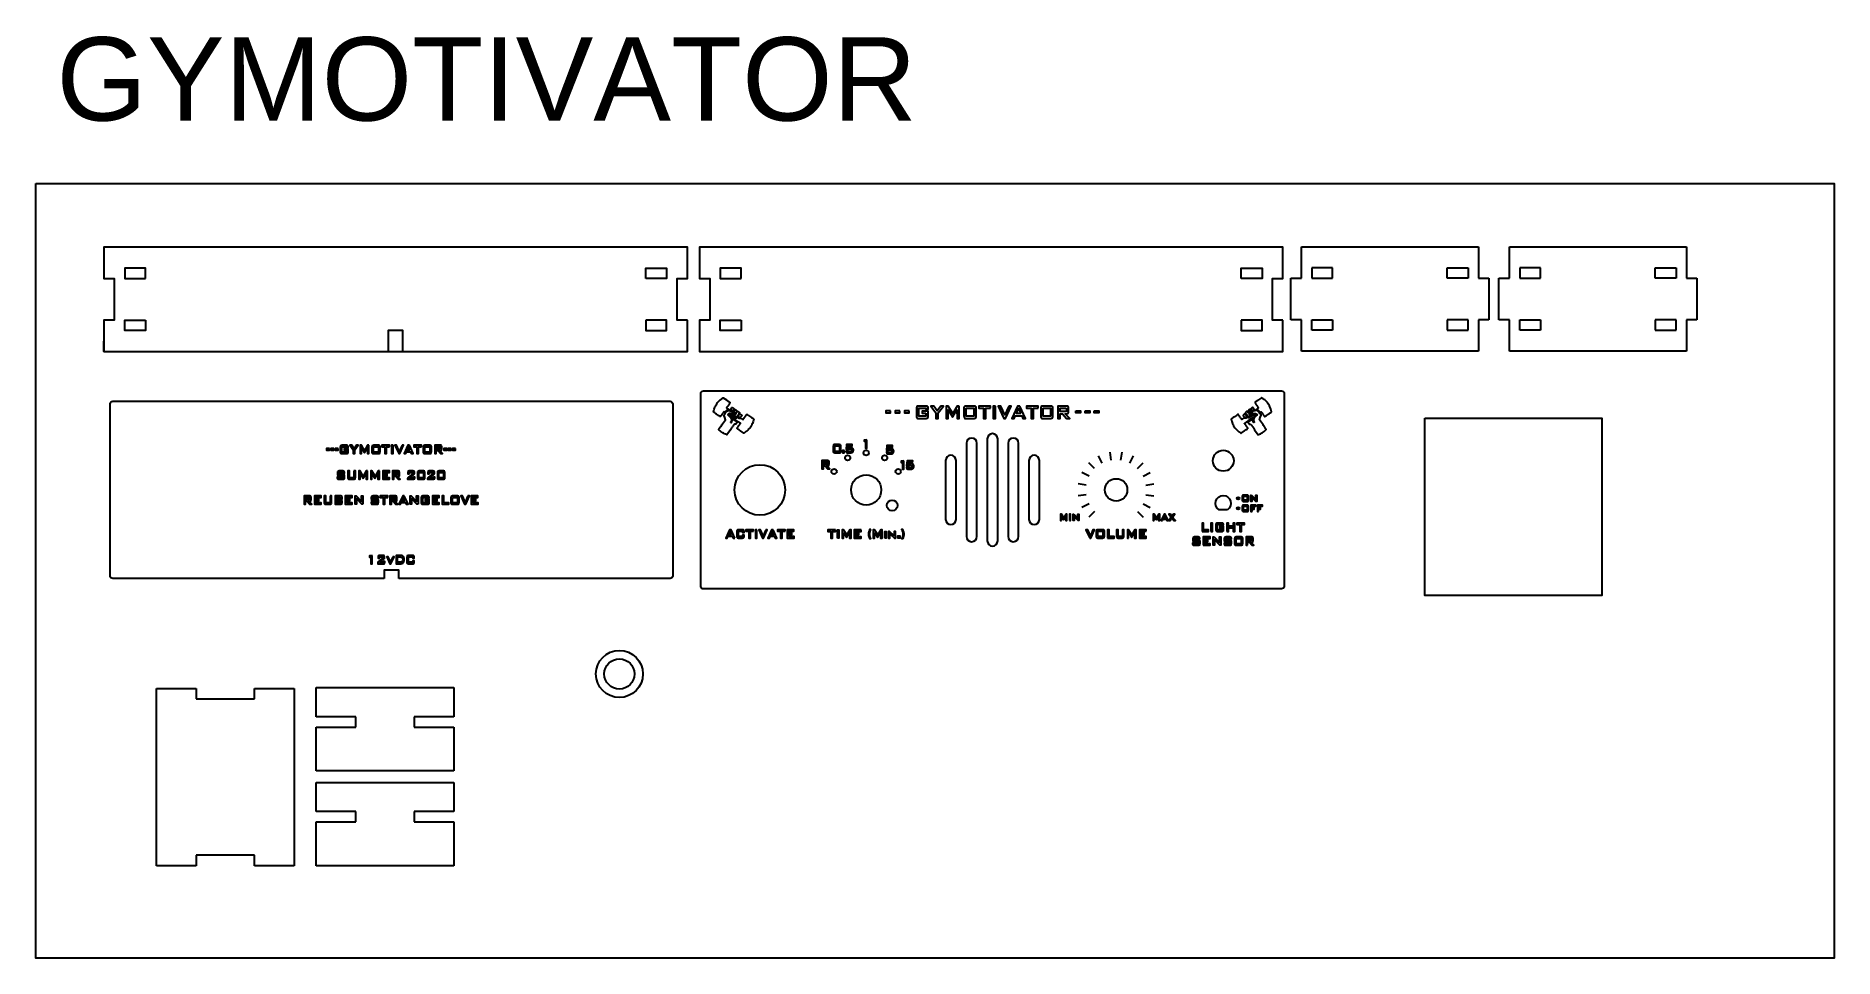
# Model space of a CAD drawing. Header units: inches. Extents: x 560 to 889, y -105 to 747.
# Drawn here: x 560.47 to 582.04, y 736.25 to 747.32 of the extents above; entities outside this region: 1.
import ezdxf

# ---------------------------------------------------------------- set-up
doc = ezdxf.new("R2010")
doc.units = ezdxf.units.IN
doc.header["$MEASUREMENT"] = 0
doc.layers.add('DEFAULT_LAYER', color=1, linetype='Continuous')
doc.styles.get("Standard").update_dxf_attribs({"font": 'arial.ttf'})

msp = doc.modelspace()

# ---------------------------------------------------------------- texts
at = {"layer": 'DEFAULT_LAYER', "color": 3, "linetype": 'Continuous', "insert": (560.711, 747.3), "char_height": 1, "attachment_point": 1}
msp.add_mtext_dynamic_manual_height_columns('GYMOTIVATOR', width=251.62939, gutter_width=1, heights=[21.975], dxfattribs=at)

# ---------------------------------------------------------------- linework, layer by layer
at = {"color": 1}
for p, q in [((575.646, 744.41), (575.646, 744.785)), ((575.646, 744.785), (577.771, 744.785)), ((577.771, 744.785), (577.771, 744.41)), ((578.141, 744.41), (578.141, 744.785)), ((578.141, 744.785), (580.266, 744.785)), ((580.266, 744.785), (580.266, 744.41)), ((575.521, 743.91), (575.521, 744.41)), ((575.521, 744.41), (575.646, 744.41)), ((577.771, 744.41), (577.896, 744.41)), ((577.896, 744.41), (577.896, 743.91)), ((578.016, 743.91), (578.016, 744.41)), ((578.016, 744.41), (578.141, 744.41)), ((580.266, 744.41), (580.391, 744.41)), ((580.391, 744.41), (580.391, 743.91)), ((575.646, 743.91), (575.521, 743.91)), ((575.646, 743.535), (575.646, 743.91)), ((577.896, 743.91), (577.771, 743.91)), ((577.771, 743.91), (577.771, 743.535)), ((578.141, 743.91), (578.016, 743.91)), ((578.141, 743.535), (578.141, 743.91)), ((580.391, 743.91), (580.266, 743.91)), ((580.266, 743.91), (580.266, 743.535)), ((561.281, 743.53), (561.281, 743.655)), ((577.771, 743.535), (575.646, 743.535)), ((580.266, 743.535), (578.141, 743.535)), ((561.912, 737.361), (561.912, 739.486)), ((561.912, 739.486), (562.387, 739.486)), ((562.387, 739.486), (562.387, 739.361)), ((563.087, 739.486), (563.562, 739.486)), ((563.087, 739.361), (563.087, 739.486)), ((563.562, 739.486), (563.562, 737.361)), ((563.828, 739.148), (563.828, 739.498)), ((563.828, 739.498), (565.478, 739.498)), ((565.478, 739.498), (565.478, 739.148)), ((562.387, 739.361), (563.087, 739.361)), ((564.303, 739.148), (563.828, 739.148)), ((563.828, 738.498), (563.828, 739.023)), ((563.828, 739.023), (564.303, 739.023)), ((564.303, 739.023), (564.303, 739.148)), ((565.478, 739.148), (565.003, 739.148)), ((565.003, 739.148), (565.003, 739.023)), ((565.003, 739.023), (565.478, 739.023)), ((565.478, 739.023), (565.478, 738.498)), ((565.478, 738.498), (563.828, 738.498)), ((563.828, 738.011), (563.828, 738.361)), ((563.828, 738.361), (565.478, 738.361)), ((565.478, 738.361), (565.478, 738.011)), ((564.303, 738.011), (563.828, 738.011)), ((564.303, 737.886), (564.303, 738.011)), ((565.478, 738.011), (565.003, 738.011)), ((565.003, 738.011), (565.003, 737.886)), ((563.828, 737.361), (563.828, 737.886)), ((563.828, 737.886), (564.303, 737.886)), ((565.003, 737.886), (565.478, 737.886)), ((565.478, 737.886), (565.478, 737.361)), ((563.087, 737.486), (562.387, 737.486)), ((562.387, 737.486), (562.387, 737.361)), ((563.087, 737.361), (563.087, 737.486)), ((562.387, 737.361), (561.912, 737.361)), ((563.562, 737.361), (563.087, 737.361)), ((565.478, 737.361), (563.828, 737.361))]:
    msp.add_line(p, q, dxfattribs=at)
at = {"color": 1, "linetype": 'ByBlock'}
for p, q in [((575.771, 744.535), (575.771, 744.41)), ((576.021, 744.535), (575.771, 744.535)), ((575.771, 744.41), (576.021, 744.41)), ((576.021, 744.41), (576.021, 744.535)), ((577.396, 744.41), (577.396, 744.535)), ((577.396, 744.535), (577.646, 744.535)), ((577.646, 744.41), (577.396, 744.41)), ((577.646, 744.535), (577.646, 744.41)), ((578.266, 744.535), (578.266, 744.41)), ((578.516, 744.535), (578.266, 744.535)), ((578.266, 744.41), (578.516, 744.41)), ((578.516, 744.41), (578.516, 744.535)), ((579.891, 744.41), (579.891, 744.535)), ((579.891, 744.535), (580.141, 744.535)), ((580.141, 744.41), (579.891, 744.41)), ((580.141, 744.535), (580.141, 744.41)), ((575.771, 743.785), (575.771, 743.91)), ((575.771, 743.91), (576.021, 743.91)), ((576.021, 743.785), (575.771, 743.785)), ((576.021, 743.91), (576.021, 743.785)), ((577.646, 743.91), (577.396, 743.91)), ((577.396, 743.91), (577.396, 743.785)), ((577.396, 743.785), (577.646, 743.785)), ((577.646, 743.785), (577.646, 743.91)), ((578.266, 743.785), (578.266, 743.91)), ((578.266, 743.91), (578.516, 743.91)), ((578.516, 743.785), (578.266, 743.785)), ((578.516, 743.91), (578.516, 743.785)), ((580.141, 743.91), (579.891, 743.91)), ((579.891, 743.91), (579.891, 743.785)), ((579.891, 743.785), (580.141, 743.785)), ((580.141, 743.785), (580.141, 743.91))]:
    msp.add_line(p, q, dxfattribs=at)
at = {"color": 3, "linetype": 'ByBlock'}
for p, q in [((573.258, 742.192), (573.214, 742.279)), ((573.366, 742.227), (573.351, 742.323)), ((573.48, 742.227), (573.495, 742.323)), ((573.588, 742.192), (573.632, 742.279)), ((573.1, 742.034), (573.013, 742.078)), ((573.166, 742.126), (573.098, 742.194)), ((573.68, 742.126), (573.748, 742.194)), ((573.746, 742.034), (573.833, 742.078)), ((573.065, 741.926), (572.969, 741.941)), ((573.065, 741.812), (572.969, 741.797)), ((573.781, 741.926), (573.877, 741.941)), ((573.781, 741.812), (573.877, 741.797)), ((573.1, 741.704), (573.013, 741.66)), ((573.166, 741.612), (573.098, 741.544)), ((573.68, 741.612), (573.748, 741.544)), ((573.746, 741.704), (573.833, 741.66))]:
    msp.add_line(p, q, dxfattribs=at)
at = {"color": 3}
msp.add_lwpolyline([(560.466, 745.545), (582.036, 745.545), (582.036, 736.253), (560.466, 736.253)], close=True, dxfattribs=at)
at = {"color": 1}
for points in [[(568.281, 743.905), (568.156, 743.905), (568.156, 744.405), (568.281, 744.405), (568.281, 744.78), (561.281, 744.78), (561.281, 744.405), (561.406, 744.405), (561.406, 743.905), (561.281, 743.905), (561.281, 743.53), (568.281, 743.53)], [(575.425, 743.905), (575.3, 743.905), (575.3, 744.405), (575.425, 744.405), (575.425, 744.78), (568.425, 744.78), (568.425, 744.405), (568.55, 744.405), (568.55, 743.905), (568.425, 743.905), (568.425, 743.53), (575.425, 743.53)], [(564.693, 743.53), (564.868, 743.53), (564.868, 743.78), (564.693, 743.78)], [(577.127, 742.729), (579.252, 742.729), (579.252, 740.604), (577.127, 740.604)]]:
    msp.add_lwpolyline(points, close=True, dxfattribs=at)
at = {"color": 1, "linetype": 'ByBlock'}
for points in [[(561.781, 744.405), (561.781, 744.53), (561.531, 744.53), (561.531, 744.405)], [(567.781, 744.405), (567.781, 744.53), (568.031, 744.53), (568.031, 744.405)], [(568.925, 744.405), (568.925, 744.53), (568.675, 744.53), (568.675, 744.405)], [(574.925, 744.405), (574.925, 744.53), (575.175, 744.53), (575.175, 744.405)], [(561.781, 743.905), (561.781, 743.78), (561.531, 743.78), (561.531, 743.905)], [(567.781, 743.905), (567.781, 743.78), (568.031, 743.78), (568.031, 743.905)], [(568.925, 743.905), (568.925, 743.78), (568.675, 743.78), (568.675, 743.905)], [(574.925, 743.905), (574.925, 743.78), (575.175, 743.78), (575.175, 743.905)], [(888.182, -104.647), (888.875, -104.647), (888.875, -104.709), (888.182, -104.709)]]:
    msp.add_lwpolyline(points, close=True, dxfattribs=at)
at = {"color": 1}
msp.add_lwpolyline([(564.643, 740.807), (561.388, 740.807, -0.414214), (561.355, 740.839), (561.355, 742.899, -0.414214), (561.388, 742.932), (568.073, 742.932, -0.414214), (568.105, 742.899), (568.105, 740.839, -0.414214), (568.073, 740.807), (564.818, 740.807)], format="xyb", dxfattribs=at)
msp.add_lwpolyline([(568.473, 743.057), (575.408, 743.057, -0.414214), (575.44, 743.024), (575.44, 740.714, -0.414214), (575.408, 740.682), (568.473, 740.682, -0.414214), (568.44, 740.714), (568.44, 743.024, -0.414214)], format="xyb", close=True, dxfattribs=at)
at = {"color": 2}
for points in [[(568.749, 742.948, -0.00128), (568.764, 742.938, -0.00202), (568.777, 742.929, -0.000473), (568.788, 742.921, -0.084619), (568.789, 742.92, -0.065448), (568.79, 742.918, -0.058766), (568.79, 742.915, -0.059148), (568.79, 742.913, -0.068245), (568.79, 742.911, -0.048378), (568.789, 742.909, -0.001112), (568.783, 742.901, -0.002472), (568.777, 742.891, -0.001672), (568.769, 742.88, 0.001003), (568.762, 742.869, 0.001671), (568.755, 742.86, 0.000113), (568.75, 742.852, 0.39744), (568.75, 742.852, 0.012251), (568.75, 742.852, 0.000021), (568.754, 742.849, 0.000161), (568.759, 742.846, 0.0001), (568.764, 742.842), (568.778, 742.832), (568.772, 742.832, 0.030428), (568.767, 742.831, 0.033114), (568.762, 742.829, 0.032632), (568.758, 742.827, 0.027942), (568.753, 742.825, 0.032449), (568.749, 742.821, 0.026916), (568.745, 742.817, 0.021633), (568.74, 742.812, 0.010307), (568.735, 742.805), (568.73, 742.798), (568.725, 742.801, 0.003186), (568.723, 742.803, 0.00383), (568.721, 742.804, 0.003285), (568.719, 742.805, 0.025502), (568.719, 742.806, 0.353603), (568.717, 742.805, 0.011121), (568.714, 742.801, 0.010109), (568.709, 742.795, 0.00156), (568.699, 742.781, -0.001383), (568.692, 742.771, -0.002039), (568.686, 742.762, -0.000929), (568.681, 742.755, -0.03914), (568.679, 742.753, -0.078349), (568.677, 742.752, -0.062653), (568.675, 742.751, -0.062621), (568.672, 742.75, -0.078073), (568.67, 742.751, -0.065734), (568.668, 742.752, -0.000608), (568.651, 742.763, -0.001714), (568.63, 742.778, -0.000631), (568.601, 742.799, -0.004147), (568.596, 742.802, -0.05083), (568.594, 742.804, -0.137377), (568.593, 742.805, -0.091883), (568.593, 742.807, -0.032387), (568.6, 742.836, -0.030096), (568.611, 742.864, -0.030014), (568.626, 742.891, -0.031754), (568.643, 742.916, -0.025112), (568.657, 742.932, -0.018902), (568.674, 742.948, -0.019178), (568.691, 742.962, -0.031173), (568.708, 742.973), (568.711, 742.975)], [(568.822, 742.857, -0.027534), (568.826, 742.854, -0.012043), (568.832, 742.85, -0.008347), (568.836, 742.847, -0.098696), (568.838, 742.845, -0.120389), (568.839, 742.842, -0.109882), (568.838, 742.839, -0.046421), (568.836, 742.834, -0.006008), (568.829, 742.825, -0.018373), (568.828, 742.823, -0.058289), (568.827, 742.822, -0.093406), (568.826, 742.822, -0.124251), (568.825, 742.822, -0.002727), (568.812, 742.825, -0.007483), (568.803, 742.827, -0.003113), (568.796, 742.829, -0.442701), (568.796, 742.83, -0.060765), (568.797, 742.832, -0.000996), (568.805, 742.843, -0.001107), (568.812, 742.854, -0.053813), (568.814, 742.856, -0.069954), (568.816, 742.857, -0.087692), (568.818, 742.857, -0.084835), (568.82, 742.857, -0.060994)], [(575.058, 742.857, 0.027534), (575.054, 742.854, 0.012043), (575.049, 742.85, 0.008347), (575.044, 742.847, 0.098696), (575.043, 742.845, 0.120389), (575.042, 742.842, 0.109882), (575.042, 742.839, 0.046421), (575.045, 742.834, 0.006008), (575.051, 742.825, 0.018373), (575.053, 742.823, 0.058289), (575.054, 742.822, 0.093406), (575.055, 742.822, 0.124251), (575.055, 742.822, 0.002727), (575.069, 742.825, 0.007483), (575.078, 742.827, 0.003113), (575.085, 742.829, 0.442701), (575.085, 742.83, 0.060765), (575.084, 742.832, 0.000996), (575.076, 742.843, 0.001107), (575.068, 742.854, 0.053813), (575.066, 742.856, 0.069954), (575.065, 742.857, 0.087692), (575.063, 742.857, 0.084835), (575.061, 742.857, 0.060994)], [(575.131, 742.948, 0.00128), (575.117, 742.938, 0.00202), (575.104, 742.929, 0.000473), (575.093, 742.921, 0.084619), (575.092, 742.92, 0.065448), (575.091, 742.918, 0.058766), (575.09, 742.915, 0.059148), (575.09, 742.913, 0.068245), (575.091, 742.911, 0.048378), (575.092, 742.909, 0.001112), (575.098, 742.901, 0.002472), (575.104, 742.891, 0.001672), (575.112, 742.88, -0.001003), (575.119, 742.869, -0.001671), (575.125, 742.86, -0.000113), (575.131, 742.852, -0.39744), (575.131, 742.852, -0.012251), (575.131, 742.852, -0.000021), (575.127, 742.849, -0.000161), (575.122, 742.846, -0.0001), (575.117, 742.842), (575.102, 742.832), (575.108, 742.832, -0.030428), (575.113, 742.831, -0.033114), (575.118, 742.829, -0.032632), (575.123, 742.827, -0.027942), (575.128, 742.825, -0.032449), (575.132, 742.821, -0.026916), (575.136, 742.817, -0.021633), (575.14, 742.812, -0.010307), (575.145, 742.805), (575.151, 742.798), (575.156, 742.801, -0.003186), (575.158, 742.803, -0.00383), (575.16, 742.804, -0.003285), (575.161, 742.805, -0.025502), (575.162, 742.806, -0.353603), (575.163, 742.805, -0.011121), (575.167, 742.801, -0.010109), (575.172, 742.795, -0.00156), (575.181, 742.781, 0.001383), (575.188, 742.771, 0.002039), (575.195, 742.762, 0.000929), (575.2, 742.755, 0.03914), (575.201, 742.753, 0.078349), (575.203, 742.752, 0.062653), (575.206, 742.751, 0.062621), (575.208, 742.75, 0.078073), (575.211, 742.751, 0.065734), (575.213, 742.752, 0.000608), (575.229, 742.763, 0.001714), (575.25, 742.778, 0.000631), (575.28, 742.799, 0.004147), (575.285, 742.802, 0.05083), (575.287, 742.804, 0.137377), (575.287, 742.805, 0.091883), (575.287, 742.807, 0.032387), (575.28, 742.836, 0.030096), (575.269, 742.864, 0.030014), (575.255, 742.891, 0.031754), (575.238, 742.916, 0.025112), (575.224, 742.932, 0.018902), (575.207, 742.948, 0.019178), (575.189, 742.962, 0.031173), (575.173, 742.973), (575.169, 742.975)], [(568.792, 742.819, 0.001217), (568.797, 742.818, 0.000445), (568.803, 742.817, 0.000441), (568.81, 742.815, 0.000529), (568.817, 742.813, -0.004597), (568.823, 742.812, -0.009216), (568.828, 742.81, -0.003889), (568.832, 742.809, -0.329916), (568.833, 742.809, -0.106328), (568.832, 742.807, -0.01627), (568.83, 742.803, -0.019306), (568.828, 742.799, -0.040104), (568.826, 742.796, -0.075662), (568.821, 742.792, -0.053012), (568.814, 742.789, -0.039202), (568.806, 742.787, -0.016476), (568.793, 742.786, 0.002795), (568.78, 742.784, 0.064305), (568.777, 742.783, 0.129345), (568.774, 742.781, 0.021306), (568.771, 742.777), (568.766, 742.77), (568.783, 742.752, -0.003246), (568.79, 742.744, -0.004292), (568.796, 742.737, -0.003109), (568.801, 742.731, -0.041695), (568.803, 742.729, -0.073445), (568.807, 742.719, -0.063952), (568.808, 742.708, -0.06476), (568.807, 742.696, -0.07962), (568.802, 742.687, 0.003669), (568.801, 742.685, 0.005217), (568.8, 742.684, 0.00302), (568.799, 742.683, 0.07409), (568.799, 742.682, 0.26738), (568.799, 742.682, 0.010987), (568.8, 742.681, 0.016577), (568.801, 742.68, 0.010713), (568.803, 742.679), (568.807, 742.676), (568.809, 742.679, 0.029718), (568.812, 742.683, 0.020365), (568.814, 742.687, 0.020387), (568.816, 742.692, 0.030197), (568.817, 742.697, 0.03613), (568.818, 742.702, 0.021113), (568.818, 742.708, 0.021132), (568.818, 742.715, 0.037297), (568.817, 742.72, -0.003919), (568.817, 742.722, -0.00628), (568.817, 742.723, -0.001848), (568.816, 742.725, -0.246896), (568.816, 742.725, -0.361537), (568.817, 742.725, -0.00041), (568.823, 742.721, -0.001579), (568.832, 742.714, -0.000166), (568.853, 742.699), (568.878, 742.682), (568.875, 742.678, 0.00136), (568.874, 742.676, 0.000347), (568.872, 742.673, 0.000354), (568.869, 742.67, 0.000359), (568.866, 742.666), (568.86, 742.657), (568.855, 742.657, 0.035034), (568.851, 742.658, 0.048294), (568.847, 742.657, 0.050873), (568.844, 742.656, 0.045652), (568.841, 742.654, 0.077481), (568.838, 742.651, 0.001905), (568.829, 742.638, 0.003113), (568.816, 742.62, 0.000929), (568.796, 742.591), (568.753, 742.531), (568.748, 742.533, -0.030471), (568.726, 742.543, -0.025276), (568.704, 742.555, -0.02471), (568.683, 742.57, -0.025527), (568.663, 742.587), (568.655, 742.595), (568.661, 742.602, 0.001568), (568.664, 742.607, 0.000097), (568.675, 742.622, 0.000144), (568.688, 742.64, 0.000107), (568.701, 742.66), (568.737, 742.71), (568.728, 742.737), (568.719, 742.764), (568.734, 742.786, -0.00548), (568.744, 742.801, -0.02204), (568.751, 742.81, -0.03637), (568.757, 742.815, -0.062922), (568.763, 742.819, -0.021768), (568.766, 742.82, -0.043056), (568.768, 742.821, -0.033925), (568.771, 742.821, -0.009073), (568.775, 742.821, -0.012963), (568.78, 742.821, -0.023328), (568.783, 742.821, -0.021429), (568.787, 742.82, -0.009168)], [(568.808, 742.773, 0.035933), (568.81, 742.769, 0.048451), (568.813, 742.765, 0.048955), (568.816, 742.763, 0.037799), (568.82, 742.76, 0.016983), (568.823, 742.759, 0.037597), (568.825, 742.758, 0.038981), (568.827, 742.758, 0.019604), (568.83, 742.758, 0.009553), (568.832, 742.758, 0.010518), (568.834, 742.758, 0.009987), (568.836, 742.758, 0.051388), (568.837, 742.758, -0.078096), (568.838, 742.759, -0.244617), (568.839, 742.758, -0.109779), (568.839, 742.758, -0.011618), (568.839, 742.755, 0.067669), (568.841, 742.75, 0.057051), (568.844, 742.745, 0.055675), (568.848, 742.74, 0.057815), (568.853, 742.737, 0.02708), (568.855, 742.736, 0.046709), (568.857, 742.735, 0.035847), (568.86, 742.735, 0.010018), (568.864, 742.735, 0.009746), (568.868, 742.735, 0.038291), (568.871, 742.735, 0.049568), (568.873, 742.736, 0.024822), (568.875, 742.737, 0.021755), (568.877, 742.738, 0.014557), (568.879, 742.739, 0.014673), (568.881, 742.741, 0.027792), (568.882, 742.742), (568.885, 742.745), (568.886, 742.742, 0.048536), (568.889, 742.737, 0.050842), (568.893, 742.734, 0.051453), (568.897, 742.731, 0.052104), (568.902, 742.729, 0.052357), (568.905, 742.728, 0.031459), (568.91, 742.728, 0.031293), (568.914, 742.729, 0.047778), (568.918, 742.73, -0.014965), (568.92, 742.73, -0.02062), (568.921, 742.731, -0.017807), (568.923, 742.731, -0.177621), (568.923, 742.731, -0.014176), (568.924, 742.73, -0.000183), (568.927, 742.728, -0.000531), (568.931, 742.725, -0.000348), (568.936, 742.722, 0.00407), (568.941, 742.718, 0.006593), (568.945, 742.716, 0.001885), (568.948, 742.713, 0.286988), (568.949, 742.713, 0.100009), (568.949, 742.714, 0.000154), (568.955, 742.722, 0.001231), (568.962, 742.731, 0.000759), (568.969, 742.742, -0.002323), (568.977, 742.753, -0.003531), (568.984, 742.762, -0.001331), (568.99, 742.77, -0.087264), (568.991, 742.772, -0.062031), (568.992, 742.772, -0.027086), (568.993, 742.772, -0.026199), (568.995, 742.773, -0.030776), (568.996, 742.773, -0.118779), (569, 742.772, -0.023979), (569.005, 742.769, -0.009563), (569.014, 742.763, -0.000751), (569.038, 742.746, -0.000645), (569.064, 742.728, -0.010621), (569.072, 742.722, -0.027979), (569.076, 742.719, -0.245652), (569.077, 742.717, -0.012876), (569.076, 742.715, -0.001499), (569.076, 742.712, -0.0018), (569.075, 742.708, -0.00147), (569.074, 742.704, -0.031042), (569.066, 742.678, -0.028831), (569.055, 742.652, -0.028436), (569.04, 742.627, -0.028208), (569.023, 742.605, -0.016782), (569.016, 742.597, -0.00786), (569.007, 742.587, -0.007847), (568.997, 742.578, -0.017484), (568.989, 742.571, -0.011811), (568.983, 742.567, -0.005315), (568.975, 742.561, -0.005207), (568.967, 742.555, -0.015068), (568.961, 742.551), (568.957, 742.549), (568.919, 742.576, -0.000918), (568.896, 742.592, -0.008228), (568.887, 742.599, -0.015044), (568.881, 742.603, -0.125442), (568.879, 742.606, -0.028055), (568.879, 742.607, -0.048192), (568.879, 742.609, -0.049836), (568.879, 742.61, -0.032459), (568.879, 742.612, -0.076102), (568.88, 742.614, -0.002159), (568.885, 742.621, -0.004347), (568.891, 742.63, -0.002971), (568.898, 742.64, 0.000676), (568.905, 742.65, 0.00108), (568.911, 742.659, 0.000193), (568.916, 742.666, 0.059479), (568.916, 742.667, 0.163493), (568.916, 742.667, 0.084613), (568.916, 742.668, 0.069237), (568.916, 742.668, 0.054051), (568.915, 742.668, -0.036939), (568.914, 742.669, -0.000078), (568.897, 742.681, -0.000539), (568.879, 742.694, -0.000335), (568.857, 742.709, -0.001058), (568.83, 742.728, -0.003127), (568.812, 742.74, -0.00267), (568.8, 742.75, -0.044617), (568.796, 742.753, -0.002446), (568.787, 742.763, -0.014587), (568.783, 742.768, -0.022057), (568.78, 742.771, -0.230376), (568.78, 742.772, -0.246308), (568.781, 742.773, -0.029856), (568.785, 742.774, -0.019054), (568.79, 742.775, -0.003736), (568.801, 742.776), (568.806, 742.777)], [(568.862, 742.829, -0.006866), (568.865, 742.827, -0.007532), (568.867, 742.825, -0.007097), (568.869, 742.824, -0.037156), (568.87, 742.823, -0.154529), (568.872, 742.819, -0.136071), (568.871, 742.816, -0.041924), (568.868, 742.81, -0.003377), (568.858, 742.795, -0.002466), (568.852, 742.786, -0.003459), (568.847, 742.779, -0.002065), (568.842, 742.773, -0.046181), (568.841, 742.771, -0.124572), (568.835, 742.768, -0.106314), (568.828, 742.768, -0.106472), (568.822, 742.771, -0.125296), (568.818, 742.776, -0.005418), (568.816, 742.778, -0.074764), (568.816, 742.779, -0.312162), (568.816, 742.779, -0.128559), (568.817, 742.78, 0.086592), (568.818, 742.78, 0.007259), (568.819, 742.78, 0.009489), (568.821, 742.781, 0.007189), (568.823, 742.782, 0.067042), (568.831, 742.787, 0.067325), (568.837, 742.794, 0.065332), (568.841, 742.802, 0.057334), (568.843, 742.812), (568.844, 742.818), (568.841, 742.818, -0.007803), (568.839, 742.818, -0.012695), (568.838, 742.818, -0.006357), (568.838, 742.819, -0.338289), (568.837, 742.819, -0.162333), (568.838, 742.82, -0.00196), (568.843, 742.826, -0.002767), (568.847, 742.832, -0.104572), (568.849, 742.833, -0.103938), (568.851, 742.834, -0.092439), (568.854, 742.834, -0.060587), (568.857, 742.832, -0.019583)], [(568.888, 742.811, -0.0505), (568.889, 742.81, -0.002916), (568.891, 742.809, -0.004414), (568.894, 742.807, -0.003229), (568.896, 742.805, -0.01437), (568.901, 742.802, -0.052053), (568.904, 742.799, -0.082871), (568.905, 742.797, -0.090753), (568.905, 742.794, -0.149487), (568.905, 742.792, -0.00096), (568.892, 742.773, -0.003034), (568.88, 742.756, -0.033895), (568.875, 742.75, -0.104423), (568.87, 742.746, -0.104797), (568.864, 742.745, -0.103647), (568.858, 742.746, -0.099998), (568.853, 742.75, -0.080598), (568.851, 742.752, -0.048496), (568.85, 742.756, -0.047679), (568.849, 742.76, -0.066554), (568.849, 742.763, -0.093872), (568.852, 742.768, -0.002743), (568.865, 742.788, -0.002083), (568.879, 742.808, -0.132914), (568.882, 742.81, -0.040101), (568.884, 742.811, -0.053708), (568.885, 742.811, -0.055988), (568.887, 742.811, -0.049377)], [(568.916, 742.779, -0.02328), (568.921, 742.776, -0.017035), (568.926, 742.772, -0.014275), (568.93, 742.768, -0.099173), (568.932, 742.766, -0.102039), (568.933, 742.764, -0.10715), (568.932, 742.761, -0.050198), (568.93, 742.757, -0.007375), (568.926, 742.75, -0.018229), (568.921, 742.744, -0.062099), (568.917, 742.741, -0.089003), (568.913, 742.739, -0.068604), (568.909, 742.738, -0.059194), (568.905, 742.738, -0.063919), (568.902, 742.74, -0.063112), (568.899, 742.742, -0.055433), (568.896, 742.745, -0.026048), (568.895, 742.747, -0.058638), (568.894, 742.748, -0.052139), (568.894, 742.75, -0.017043), (568.894, 742.753, -0.029181), (568.894, 742.756, -0.075334), (568.895, 742.759, -0.041289), (568.896, 742.761, -0.004171), (568.9, 742.767, -0.005902), (568.903, 742.771, -0.00742), (568.905, 742.774, -0.006072), (568.907, 742.777, -0.056889), (568.909, 742.778, -0.077426), (568.91, 742.779, -0.074034), (568.912, 742.779, -0.07248), (568.914, 742.779, -0.069347)], [(575.073, 742.773, -0.035933), (575.071, 742.769, -0.048451), (575.068, 742.765, -0.048955), (575.065, 742.763, -0.037799), (575.061, 742.76, -0.016983), (575.058, 742.759, -0.037597), (575.056, 742.758, -0.038981), (575.054, 742.758, -0.019604), (575.051, 742.758, -0.009553), (575.048, 742.758, -0.010518), (575.046, 742.758, -0.009987), (575.045, 742.758, -0.051388), (575.044, 742.758, 0.078096), (575.043, 742.759, 0.244617), (575.042, 742.758, 0.109779), (575.042, 742.758, 0.011618), (575.041, 742.755, -0.067669), (575.04, 742.75, -0.057051), (575.037, 742.745, -0.055675), (575.033, 742.74, -0.057815), (575.028, 742.737, -0.02708), (575.025, 742.736, -0.046709), (575.023, 742.735, -0.035847), (575.021, 742.735, -0.010018), (575.017, 742.735, -0.009746), (575.013, 742.735, -0.038291), (575.01, 742.735, -0.049568), (575.008, 742.736, -0.024822), (575.006, 742.737, -0.021755), (575.004, 742.738, -0.014557), (575.002, 742.739, -0.014673), (575, 742.741, -0.027792), (574.999, 742.742), (574.996, 742.745), (574.994, 742.742, -0.048536), (574.991, 742.737, -0.050842), (574.988, 742.734, -0.051453), (574.984, 742.731, -0.052104), (574.979, 742.729, -0.052357), (574.975, 742.728, -0.031459), (574.971, 742.728, -0.031293), (574.966, 742.729, -0.047778), (574.963, 742.73, 0.014965), (574.961, 742.73, 0.02062), (574.959, 742.731, 0.017807), (574.958, 742.731, 0.177621), (574.958, 742.731, 0.014176), (574.957, 742.73, 0.000183), (574.953, 742.728, 0.000531), (574.949, 742.725, 0.000348), (574.945, 742.722, -0.00407), (574.94, 742.718, -0.006593), (574.936, 742.716, -0.001885), (574.932, 742.713, -0.286988), (574.932, 742.713, -0.100009), (574.931, 742.714, -0.000154), (574.926, 742.722, -0.001231), (574.919, 742.731, -0.000759), (574.911, 742.742, 0.002323), (574.904, 742.753, 0.003531), (574.897, 742.762, 0.001331), (574.891, 742.77, 0.087264), (574.89, 742.772, 0.062031), (574.889, 742.772, 0.027086), (574.887, 742.772, 0.026199), (574.886, 742.773, 0.030776), (574.884, 742.773, 0.118779), (574.881, 742.772, 0.023979), (574.876, 742.769, 0.009563), (574.866, 742.763, 0.000751), (574.842, 742.746, 0.000645), (574.817, 742.728, 0.010621), (574.809, 742.722, 0.027979), (574.805, 742.719, 0.245652), (574.804, 742.717, 0.012876), (574.804, 742.715, 0.001499), (574.805, 742.712, 0.0018), (574.806, 742.708, 0.00147), (574.807, 742.704, 0.031042), (574.815, 742.678, 0.028831), (574.826, 742.652, 0.028436), (574.84, 742.627, 0.028208), (574.857, 742.605, 0.016782), (574.864, 742.597, 0.00786), (574.874, 742.587, 0.007847), (574.884, 742.578, 0.017484), (574.891, 742.571, 0.011811), (574.898, 742.567, 0.005315), (574.906, 742.561, 0.005207), (574.914, 742.555, 0.015068), (574.92, 742.551), (574.924, 742.549), (574.962, 742.576, 0.000918), (574.984, 742.592, 0.008228), (574.994, 742.599, 0.015044), (574.999, 742.603, 0.125442), (575.001, 742.606, 0.028055), (575.002, 742.607, 0.048192), (575.002, 742.609, 0.049836), (575.002, 742.61, 0.032459), (575.002, 742.612, 0.076102), (575.001, 742.614, 0.002159), (574.996, 742.621, 0.004347), (574.99, 742.63, 0.002971), (574.983, 742.64, -0.000676), (574.976, 742.65, -0.00108), (574.97, 742.659, -0.000193), (574.965, 742.666, -0.059479), (574.964, 742.667, -0.163493), (574.964, 742.667, -0.084613), (574.965, 742.668, -0.069237), (574.965, 742.668, -0.054051), (574.966, 742.668, 0.036939), (574.967, 742.669, 0.000078), (574.983, 742.681, 0.000539), (575.002, 742.694, 0.000335), (575.024, 742.709, 0.001058), (575.05, 742.728, 0.003127), (575.068, 742.74, 0.00267), (575.081, 742.75, 0.044617), (575.085, 742.753, 0.002446), (575.094, 742.763, 0.014587), (575.098, 742.768, 0.022057), (575.1, 742.771, 0.230376), (575.101, 742.772, 0.246308), (575.1, 742.773, 0.029856), (575.096, 742.774, 0.019054), (575.09, 742.775, 0.003736), (575.08, 742.776), (575.075, 742.777)], [(574.964, 742.779, 0.02328), (574.96, 742.776, 0.017035), (574.955, 742.772, 0.014275), (574.95, 742.768, 0.099173), (574.949, 742.766, 0.102039), (574.948, 742.764, 0.10715), (574.948, 742.761, 0.050198), (574.95, 742.757, 0.007375), (574.955, 742.75, 0.018229), (574.96, 742.744, 0.062099), (574.964, 742.741, 0.089003), (574.967, 742.739, 0.068604), (574.972, 742.738, 0.059194), (574.975, 742.738, 0.063919), (574.979, 742.74, 0.063112), (574.982, 742.742, 0.055433), (574.984, 742.745, 0.026048), (574.986, 742.747, 0.058638), (574.986, 742.748, 0.052139), (574.987, 742.75, 0.017043), (574.987, 742.753, 0.029181), (574.986, 742.756, 0.075334), (574.986, 742.759, 0.041289), (574.984, 742.761, 0.004171), (574.98, 742.767, 0.005902), (574.978, 742.771, 0.00742), (574.975, 742.774, 0.006072), (574.973, 742.777, 0.056889), (574.972, 742.778, 0.077426), (574.97, 742.779, 0.074034), (574.968, 742.779, 0.07248), (574.966, 742.779, 0.069347)], [(574.993, 742.811, 0.0505), (574.992, 742.81, 0.002916), (574.99, 742.809, 0.004414), (574.987, 742.807, 0.003229), (574.984, 742.805, 0.01437), (574.98, 742.802, 0.052053), (574.977, 742.799, 0.082871), (574.976, 742.797, 0.090753), (574.975, 742.794, 0.149487), (574.976, 742.792, 0.00096), (574.989, 742.773, 0.003034), (575, 742.756, 0.033895), (575.006, 742.75, 0.104423), (575.011, 742.746, 0.104797), (575.017, 742.745, 0.103647), (575.023, 742.746, 0.099998), (575.028, 742.75, 0.080598), (575.03, 742.752, 0.048496), (575.031, 742.756, 0.047679), (575.032, 742.76, 0.066554), (575.031, 742.763, 0.093872), (575.029, 742.768, 0.002743), (575.016, 742.788, 0.002083), (575.002, 742.808, 0.132914), (574.998, 742.81, 0.040101), (574.997, 742.811, 0.053708), (574.995, 742.811, 0.055988), (574.994, 742.811, 0.049377)], [(575.088, 742.819, -0.001217), (575.084, 742.818, -0.000445), (575.077, 742.817, -0.000441), (575.07, 742.815, -0.000529), (575.064, 742.813, 0.004597), (575.057, 742.812, 0.009216), (575.052, 742.81, 0.003889), (575.048, 742.809, 0.329916), (575.048, 742.809, 0.106328), (575.048, 742.807, 0.01627), (575.05, 742.803, 0.019306), (575.053, 742.799, 0.040104), (575.055, 742.796, 0.075662), (575.06, 742.792, 0.053012), (575.066, 742.789, 0.039202), (575.075, 742.787, 0.016476), (575.087, 742.786, -0.002795), (575.1, 742.784, -0.064305), (575.104, 742.783, -0.129345), (575.106, 742.781, -0.021306), (575.11, 742.777), (575.114, 742.77), (575.097, 742.752, 0.003246), (575.09, 742.744, 0.004292), (575.084, 742.737, 0.003109), (575.079, 742.731, 0.041695), (575.078, 742.729, 0.073445), (575.074, 742.719, 0.063952), (575.072, 742.708, 0.06476), (575.074, 742.696, 0.07962), (575.079, 742.687, -0.003669), (575.08, 742.685, -0.005217), (575.081, 742.684, -0.00302), (575.081, 742.683, -0.07409), (575.081, 742.682, -0.26738), (575.081, 742.682, -0.010987), (575.08, 742.681, -0.016577), (575.079, 742.68, -0.010713), (575.078, 742.679), (575.074, 742.676), (575.072, 742.679, -0.029718), (575.069, 742.683, -0.020365), (575.067, 742.687, -0.020387), (575.065, 742.692, -0.030197), (575.063, 742.697, -0.03613), (575.063, 742.702, -0.021113), (575.062, 742.708, -0.021132), (575.063, 742.715, -0.037297), (575.063, 742.72, 0.003919), (575.064, 742.722, 0.00628), (575.064, 742.723, 0.001848), (575.064, 742.725, 0.246896), (575.064, 742.725, 0.361537), (575.064, 742.725, 0.00041), (575.058, 742.721, 0.001579), (575.049, 742.714, 0.000166), (575.028, 742.699), (575.003, 742.682), (575.005, 742.678, -0.00136), (575.007, 742.676, -0.000347), (575.009, 742.673, -0.000354), (575.012, 742.67, -0.000359), (575.014, 742.666), (575.02, 742.657), (575.025, 742.657, -0.035034), (575.03, 742.658, -0.048294), (575.033, 742.657, -0.050873), (575.037, 742.656, -0.045652), (575.04, 742.654, -0.077481), (575.042, 742.651, -0.001905), (575.052, 742.638, -0.003113), (575.065, 742.62, -0.000929), (575.085, 742.591), (575.127, 742.531), (575.133, 742.533, 0.030471), (575.155, 742.543, 0.025276), (575.177, 742.555, 0.02471), (575.198, 742.57, 0.025527), (575.217, 742.587), (575.225, 742.595), (575.22, 742.602, -0.001568), (575.216, 742.607, -0.000097), (575.206, 742.622, -0.000144), (575.193, 742.64, -0.000107), (575.179, 742.66), (575.144, 742.71), (575.153, 742.737), (575.162, 742.764), (575.147, 742.786, 0.00548), (575.136, 742.801, 0.02204), (575.129, 742.81, 0.03637), (575.124, 742.815, 0.062922), (575.118, 742.819, 0.021768), (575.115, 742.82, 0.043056), (575.113, 742.821, 0.033925), (575.11, 742.821, 0.009073), (575.105, 742.821, 0.012963), (575.101, 742.821, 0.023328), (575.097, 742.821, 0.021429), (575.093, 742.82, 0.009168)], [(575.019, 742.829, 0.006866), (575.016, 742.827, 0.007532), (575.013, 742.825, 0.007097), (575.011, 742.824, 0.037156), (575.01, 742.823, 0.154529), (575.009, 742.819, 0.136071), (575.009, 742.816, 0.041924), (575.013, 742.81, 0.003377), (575.023, 742.795, 0.002466), (575.029, 742.786, 0.003459), (575.034, 742.779, 0.002065), (575.039, 742.773, 0.046181), (575.04, 742.771, 0.124572), (575.046, 742.768, 0.106314), (575.053, 742.768, 0.106472), (575.059, 742.771, 0.125296), (575.063, 742.776, 0.005418), (575.064, 742.778, 0.074764), (575.065, 742.779, 0.312162), (575.064, 742.779, 0.128559), (575.064, 742.78, -0.086592), (575.063, 742.78, -0.007259), (575.061, 742.78, -0.009489), (575.06, 742.781, -0.007189), (575.058, 742.782, -0.067042), (575.05, 742.787, -0.067325), (575.044, 742.794, -0.065332), (575.039, 742.802, -0.057334), (575.037, 742.812), (575.037, 742.818), (575.04, 742.818, 0.007803), (575.041, 742.818, 0.012695), (575.042, 742.818, 0.006357), (575.043, 742.819, 0.338289), (575.043, 742.819, 0.162333), (575.043, 742.82, 0.00196), (575.038, 742.826, 0.002767), (575.033, 742.832, 0.104572), (575.032, 742.833, 0.103938), (575.03, 742.834, 0.092439), (575.027, 742.834, 0.060587), (575.023, 742.832, 0.019583)]]:
    msp.add_lwpolyline(points, format="xyb", close=True, dxfattribs=at)
at = {"color": 2, "linetype": 'ByBlock', "flags": 128}
for points in [[(571.142, 742.788), (571.142, 742.754), (571.055, 742.754), (571.055, 742.849), (571.142, 742.849), (571.142, 742.838), (571.169, 742.838), (571.169, 742.845), (571.167, 742.859), (571.163, 742.868), (571.16, 742.871), (571.152, 742.874), (571.139, 742.875), (571.051, 742.875), (571.04, 742.873), (571.033, 742.868), (571.032, 742.866), (571.028, 742.855), (571.027, 742.84), (571.027, 742.756), (571.029, 742.742), (571.033, 742.733), (571.035, 742.731), (571.044, 742.727), (571.057, 742.725), (571.139, 742.725), (571.145, 742.726), (571.156, 742.728), (571.163, 742.733), (571.164, 742.735), (571.168, 742.746), (571.169, 742.761), (571.169, 742.813), (571.096, 742.813), (571.096, 742.788)], [(571.289, 742.794), (571.352, 742.875), (571.319, 742.875), (571.278, 742.818), (571.237, 742.875), (571.199, 742.875), (571.262, 742.793), (571.262, 742.725), (571.289, 742.725)], [(571.541, 742.875), (571.518, 742.875), (571.463, 742.785), (571.407, 742.875), (571.384, 742.875), (571.384, 742.725), (571.407, 742.725), (571.407, 742.828), (571.459, 742.744), (571.464, 742.744), (571.514, 742.828), (571.515, 742.725), (571.541, 742.725)], [(571.915, 742.849), (571.915, 742.875), (571.777, 742.875), (571.777, 742.849), (571.832, 742.849), (571.832, 742.725), (571.86, 742.725), (571.86, 742.849)], [(571.977, 742.875), (571.949, 742.875), (571.949, 742.725), (571.977, 742.725)], [(572.136, 742.875), (572.09, 742.768), (572.041, 742.875), (572.009, 742.875), (572.078, 742.725), (572.098, 742.725), (572.164, 742.875)], [(572.268, 742.875), (572.241, 742.875), (572.173, 742.725), (572.201, 742.725), (572.216, 742.758), (572.291, 742.758), (572.306, 742.725), (572.337, 742.725)], [(572.487, 742.849), (572.487, 742.875), (572.349, 742.875), (572.349, 742.849), (572.404, 742.849), (572.404, 742.725), (572.432, 742.725), (572.432, 742.849)], [(572.854, 742.847), (572.854, 742.859), (572.848, 742.869), (572.848, 742.87), (572.839, 742.874), (572.827, 742.875), (572.725, 742.875), (572.725, 742.725), (572.752, 742.725), (572.752, 742.782), (572.779, 742.782), (572.827, 742.725), (572.867, 742.725), (572.812, 742.782), (572.829, 742.782), (572.841, 742.784), (572.848, 742.789), (572.853, 742.798), (572.854, 742.811)], [(571.625, 742.849), (571.717, 742.849), (571.717, 742.754), (571.625, 742.754)], [(572.28, 742.785), (572.228, 742.785), (572.254, 742.847)], [(572.547, 742.849), (572.638, 742.849), (572.638, 742.754), (572.547, 742.754)], [(572.828, 742.838), (572.828, 742.82), (572.825, 742.811), (572.815, 742.808), (572.752, 742.808), (572.752, 742.85), (572.815, 742.85), (572.825, 742.847)], [(570.434, 742.471), (570.4, 742.465), (570.4, 742.452), (570.417, 742.452), (570.417, 742.371), (570.434, 742.371)], [(563.988, 742.365), (563.952, 742.365), (563.952, 742.345), (563.988, 742.345)], [(564.039, 742.365), (564.003, 742.365), (564.003, 742.345), (564.039, 742.345)], [(564.091, 742.365), (564.054, 742.365), (564.054, 742.345), (564.091, 742.345)], [(564.292, 742.349), (564.333, 742.404), (564.311, 742.404), (564.284, 742.365), (564.256, 742.404), (564.232, 742.404), (564.273, 742.349), (564.273, 742.304), (564.292, 742.304)], [(564.46, 742.404), (564.444, 742.404), (564.408, 742.343), (564.37, 742.404), (564.355, 742.404), (564.355, 742.304), (564.37, 742.304), (564.37, 742.373), (564.405, 742.316), (564.408, 742.316), (564.442, 742.372), (564.442, 742.304), (564.46, 742.304)], [(564.515, 742.386), (564.577, 742.386), (564.577, 742.323), (564.515, 742.323)], [(564.708, 742.386), (564.708, 742.404), (564.616, 742.404), (564.616, 742.386), (564.653, 742.386), (564.653, 742.304), (564.672, 742.304), (564.672, 742.386)], [(564.75, 742.404), (564.731, 742.404), (564.731, 742.304), (564.75, 742.304)], [(564.857, 742.404), (564.825, 742.331), (564.793, 742.404), (564.772, 742.404), (564.818, 742.304), (564.831, 742.304), (564.874, 742.404)], [(564.945, 742.404), (564.927, 742.404), (564.881, 742.304), (564.9, 742.304), (564.909, 742.325), (564.96, 742.325), (564.969, 742.304), (564.99, 742.304)], [(564.952, 742.344), (564.917, 742.344), (564.934, 742.384)], [(565.09, 742.386), (565.09, 742.404), (564.998, 742.404), (564.998, 742.386), (565.034, 742.386), (565.034, 742.304), (565.053, 742.304), (565.053, 742.386)], [(565.13, 742.386), (565.191, 742.386), (565.191, 742.323), (565.13, 742.323)], [(565.317, 742.378), (565.317, 742.367), (565.315, 742.361), (565.309, 742.359), (565.267, 742.359), (565.267, 742.386), (565.309, 742.386), (565.315, 742.384)], [(565.397, 742.365), (565.36, 742.365), (565.36, 742.345), (565.397, 742.345)], [(565.447, 742.365), (565.411, 742.365), (565.411, 742.345), (565.447, 742.345)], [(565.498, 742.365), (565.463, 742.365), (565.463, 742.345), (565.498, 742.345)], [(569.971, 742.16), (569.976, 742.163), (569.979, 742.169), (569.981, 742.178), (569.981, 742.201), (569.98, 742.21), (569.976, 742.216), (569.976, 742.217), (569.971, 742.22), (569.963, 742.221), (569.894, 742.221), (569.894, 742.121), (569.913, 742.121), (569.913, 742.159), (569.93, 742.159), (569.962, 742.121), (569.989, 742.121), (569.952, 742.159), (569.963, 742.159)], [(570.122, 742.337), (570.122, 742.39), (570.121, 742.397), (570.118, 742.409), (570.115, 742.411), (570.103, 742.414), (570.049, 742.414), (570.044, 742.413), (570.035, 742.409), (570.033, 742.405), (570.031, 742.39), (570.031, 742.337), (570.031, 742.33), (570.035, 742.318), (570.038, 742.316), (570.049, 742.313), (570.103, 742.313), (570.109, 742.314), (570.118, 742.318), (570.12, 742.322)], [(570.048, 742.397), (570.105, 742.397), (570.105, 742.331), (570.048, 742.331)], [(570.164, 742.321), (570.164, 742.336), (570.163, 742.342), (570.161, 742.343), (570.158, 742.343), (570.147, 742.343), (570.141, 742.342), (570.14, 742.336), (570.14, 742.321), (570.141, 742.315), (570.144, 742.313), (570.158, 742.313), (570.163, 742.315)], [(570.272, 742.348), (570.27, 742.361), (570.263, 742.371), (570.257, 742.375), (570.246, 742.378), (570.233, 742.38), (570.23, 742.38), (570.218, 742.379), (570.212, 742.378), (570.2, 742.377), (570.202, 742.397), (570.258, 742.397), (570.259, 742.414), (570.19, 742.414), (570.186, 742.358), (570.186, 742.358), (570.198, 742.36), (570.209, 742.361), (570.218, 742.362), (570.229, 742.362), (570.24, 742.361), (570.249, 742.358), (570.25, 742.358), (570.255, 742.347), (570.255, 742.344), (570.249, 742.334), (570.241, 742.331), (570.228, 742.33), (570.22, 742.331), (570.208, 742.332), (570.198, 742.333), (570.186, 742.335), (570.19, 742.316), (570.194, 742.315), (570.206, 742.313), (570.216, 742.312), (570.228, 742.312), (570.229, 742.312), (570.243, 742.313), (570.254, 742.316), (570.262, 742.32), (570.264, 742.321), (570.27, 742.332), (570.272, 742.346)], [(570.697, 742.301), (570.704, 742.301), (570.711, 742.301), (570.72, 742.301), (570.728, 742.302), (570.734, 742.303), (570.74, 742.306), (570.745, 742.308), (570.748, 742.311), (570.752, 742.317), (570.754, 742.325), (570.755, 742.334), (570.755, 742.338), (570.754, 742.347), (570.75, 742.354), (570.745, 742.359), (570.743, 742.361), (570.738, 742.364), (570.732, 742.366), (570.724, 742.367), (570.716, 742.368), (570.716, 742.368), (570.709, 742.368), (570.701, 742.367), (570.698, 742.367), (570.691, 742.366), (570.683, 742.365), (570.685, 742.385), (570.741, 742.385), (570.742, 742.402), (570.673, 742.402), (570.669, 742.346), (570.671, 742.347), (570.678, 742.348), (570.685, 742.349), (570.692, 742.349), (570.698, 742.35), (570.705, 742.35), (570.712, 742.35), (570.72, 742.35), (570.727, 742.349), (570.732, 742.347), (570.736, 742.343), (570.738, 742.335), (570.737, 742.328), (570.732, 742.322), (570.732, 742.322), (570.727, 742.32), (570.72, 742.319), (570.711, 742.319), (570.705, 742.319), (570.698, 742.319), (570.691, 742.32), (570.69, 742.32), (570.683, 742.321), (570.676, 742.322), (570.669, 742.324), (570.673, 742.305), (570.675, 742.304), (570.682, 742.303), (570.689, 742.302), (570.69, 742.301)], [(570.876, 742.22), (570.843, 742.213), (570.843, 742.2), (570.86, 742.2), (570.86, 742.119), (570.876, 742.119)], [(570.997, 742.156), (570.995, 742.164), (570.992, 742.171), (570.987, 742.177), (570.985, 742.178), (570.979, 742.181), (570.973, 742.183), (570.965, 742.185), (570.957, 742.185), (570.957, 742.185), (570.95, 742.185), (570.943, 742.185), (570.939, 742.184), (570.932, 742.184), (570.925, 742.183), (570.927, 742.202), (570.982, 742.202), (570.984, 742.219), (570.915, 742.219), (570.91, 742.164), (570.92, 742.165), (570.927, 742.166), (570.933, 742.167), (570.94, 742.167), (570.947, 742.168), (570.953, 742.168), (570.962, 742.167), (570.969, 742.166), (570.974, 742.164), (570.978, 742.16), (570.979, 742.152), (570.978, 742.145), (570.973, 742.14), (570.973, 742.14), (570.968, 742.138), (570.961, 742.136), (570.952, 742.136), (570.947, 742.136), (570.939, 742.137), (570.932, 742.137), (570.931, 742.137), (570.924, 742.138), (570.917, 742.14), (570.91, 742.141), (570.914, 742.122), (570.916, 742.121), (570.923, 742.12), (570.931, 742.119), (570.931, 742.119), (570.938, 742.118), (570.945, 742.118), (570.953, 742.118), (570.961, 742.118), (570.969, 742.119), (570.976, 742.121), (570.982, 742.123), (570.986, 742.126), (570.989, 742.128), (570.993, 742.135), (570.996, 742.142), (570.997, 742.151)], [(564.279, 742.097), (564.279, 742.015), (564.226, 742.015), (564.226, 742.097), (564.207, 742.097), (564.207, 742.021), (564.208, 742.013), (564.212, 742.002), (564.215, 741.999), (564.228, 741.997), (564.284, 741.997), (564.294, 742.002), (564.295, 742.005), (564.298, 742.021), (564.298, 742.097)], [(564.443, 742.097), (564.428, 742.097), (564.391, 742.036), (564.354, 742.097), (564.339, 742.097), (564.339, 741.997), (564.354, 741.997), (564.354, 742.065), (564.388, 742.009), (564.392, 742.009), (564.426, 742.065), (564.426, 741.997), (564.443, 741.997)], [(564.587, 742.097), (564.571, 742.097), (564.535, 742.036), (564.497, 742.097), (564.482, 742.097), (564.482, 741.997), (564.497, 741.997), (564.497, 742.065), (564.532, 742.009), (564.535, 742.009), (564.569, 742.065), (564.569, 741.997), (564.587, 741.997)], [(564.644, 742.015), (564.644, 742.04), (564.681, 742.04), (564.681, 742.057), (564.644, 742.057), (564.644, 742.08), (564.708, 742.08), (564.708, 742.097), (564.626, 742.097), (564.626, 741.997), (564.708, 741.997), (564.708, 742.015)], [(564.811, 742.071), (564.811, 742.06), (564.809, 742.054), (564.802, 742.052), (564.761, 742.052), (564.761, 742.079), (564.802, 742.079), (564.809, 742.077)], [(565.132, 742.073), (565.131, 742.08), (565.127, 742.092), (565.125, 742.094), (565.113, 742.097), (565.059, 742.097), (565.054, 742.096), (565.045, 742.092), (565.043, 742.088), (565.041, 742.073), (565.041, 742.013), (565.045, 742.002), (565.047, 741.999), (565.059, 741.997), (565.118, 741.997), (565.127, 742.002), (565.129, 742.005), (565.132, 742.021)], [(565.057, 742.08), (565.115, 742.08), (565.115, 742.015), (565.057, 742.015)], [(565.371, 742.073), (565.37, 742.08), (565.367, 742.092), (565.365, 742.094), (565.353, 742.097), (565.298, 742.097), (565.293, 742.096), (565.284, 742.092), (565.282, 742.088), (565.281, 742.073), (565.281, 742.013), (565.284, 742.002), (565.287, 741.999), (565.298, 741.997), (565.358, 741.997), (565.367, 742.002), (565.369, 742.005), (565.371, 742.021)], [(565.297, 742.08), (565.354, 742.08), (565.354, 742.015), (565.297, 742.015)], [(569.963, 742.196), (569.963, 742.184), (569.961, 742.178), (569.954, 742.176), (569.913, 742.176), (569.913, 742.204), (569.954, 742.204), (569.961, 742.202)], [(563.75, 741.772), (563.75, 741.76), (563.749, 741.754), (563.742, 741.752), (563.7, 741.752), (563.7, 741.779), (563.742, 741.779), (563.749, 741.778)], [(563.825, 741.716), (563.825, 741.74), (563.861, 741.74), (563.861, 741.757), (563.825, 741.757), (563.825, 741.78), (563.887, 741.78), (563.887, 741.797), (563.806, 741.797), (563.806, 741.697), (563.888, 741.697), (563.888, 741.716)], [(563.994, 741.797), (563.994, 741.716), (563.942, 741.716), (563.942, 741.797), (563.923, 741.797), (563.923, 741.713), (563.927, 741.702), (563.931, 741.699), (563.942, 741.697), (564, 741.697), (564.009, 741.702), (564.011, 741.706), (564.013, 741.721), (564.013, 741.797)], [(564.141, 741.729), (564.137, 741.742), (564.137, 741.743), (564.127, 741.749), (564.137, 741.754), (564.141, 741.766), (564.141, 741.78), (564.136, 741.792), (564.134, 741.795), (564.123, 741.797), (564.054, 741.797), (564.054, 741.697), (564.118, 741.697), (564.125, 741.698), (564.135, 741.701), (564.137, 741.704), (564.141, 741.717)], [(564.124, 741.773), (564.124, 741.764), (564.121, 741.758), (564.115, 741.756), (564.072, 741.756), (564.072, 741.781), (564.115, 741.781), (564.121, 741.779)], [(564.196, 741.716), (564.196, 741.74), (564.233, 741.74), (564.233, 741.757), (564.196, 741.757), (564.196, 741.78), (564.259, 741.78), (564.259, 741.797), (564.177, 741.797), (564.177, 741.697), (564.26, 741.697), (564.26, 741.716)], [(564.388, 741.697), (564.375, 741.697), (564.311, 741.765), (564.311, 741.697), (564.294, 741.697), (564.294, 741.797), (564.306, 741.797), (564.371, 741.729), (564.371, 741.797), (564.388, 741.797)], [(564.575, 741.775), (564.574, 741.78), (564.571, 741.792), (564.567, 741.795), (564.554, 741.797), (564.51, 741.797), (564.503, 741.796), (564.493, 741.792), (564.492, 741.789), (564.489, 741.773), (564.489, 741.762), (564.49, 741.755), (564.493, 741.744), (564.497, 741.741), (564.51, 741.739), (564.559, 741.739), (564.559, 741.716), (564.503, 741.716), (564.503, 741.723), (564.486, 741.723), (564.486, 741.721), (564.487, 741.713), (564.49, 741.702), (564.493, 741.699), (564.506, 741.697), (564.562, 741.697), (564.571, 741.702), (564.573, 741.706), (564.576, 741.721), (564.576, 741.734), (564.575, 741.741), (564.571, 741.753), (564.568, 741.756), (564.555, 741.758), (564.505, 741.758), (564.505, 741.779), (564.558, 741.779), (564.558, 741.773), (564.575, 741.773)], [(564.688, 741.779), (564.688, 741.797), (564.596, 741.797), (564.596, 741.779), (564.632, 741.779), (564.632, 741.697), (564.651, 741.697), (564.651, 741.779)], [(564.78, 741.772), (564.78, 741.76), (564.778, 741.754), (564.771, 741.752), (564.73, 741.752), (564.73, 741.779), (564.771, 741.779), (564.778, 741.778)], [(564.883, 741.797), (564.865, 741.797), (564.82, 741.697), (564.839, 741.697), (564.848, 741.719), (564.898, 741.719), (564.908, 741.697), (564.929, 741.697)], [(565.049, 741.697), (565.036, 741.697), (564.971, 741.765), (564.971, 741.697), (564.955, 741.697), (564.955, 741.797), (564.968, 741.797), (565.032, 741.729), (565.032, 741.797), (565.049, 741.797)], [(565.241, 741.716), (565.241, 741.74), (565.277, 741.74), (565.277, 741.757), (565.241, 741.757), (565.241, 741.78), (565.304, 741.78), (565.304, 741.797), (565.222, 741.797), (565.222, 741.697), (565.304, 741.697), (565.304, 741.716)], [(565.358, 741.716), (565.358, 741.797), (565.339, 741.797), (565.339, 741.697), (565.418, 741.697), (565.418, 741.716)], [(565.462, 741.779), (565.523, 741.779), (565.523, 741.716), (565.462, 741.716)], [(565.646, 741.797), (565.615, 741.724), (565.583, 741.797), (565.562, 741.797), (565.607, 741.697), (565.621, 741.697), (565.665, 741.797)], [(565.705, 741.716), (565.705, 741.74), (565.742, 741.74), (565.742, 741.757), (565.705, 741.757), (565.705, 741.78), (565.768, 741.78), (565.768, 741.797), (565.686, 741.797), (565.686, 741.697), (565.769, 741.697), (565.769, 741.716)], [(574.937, 741.744), (574.94, 741.736), (574.942, 741.734), (574.952, 741.732), (574.996, 741.732), (575.001, 741.732), (575.008, 741.736), (575.009, 741.739), (575.011, 741.75), (575.011, 741.789), (575.01, 741.795), (575.008, 741.803), (575.005, 741.805), (574.996, 741.807), (574.952, 741.807), (574.947, 741.807), (574.94, 741.803), (574.938, 741.801), (574.937, 741.789), (574.937, 741.75)], [(574.951, 741.746), (574.951, 741.794), (574.997, 741.794), (574.997, 741.746)], [(575.049, 741.807), (575.098, 741.756), (575.098, 741.807), (575.111, 741.807), (575.111, 741.732), (575.101, 741.732), (575.052, 741.783), (575.052, 741.732), (575.04, 741.732), (575.04, 741.807)], [(564.124, 741.732), (564.124, 741.724), (564.122, 741.717), (564.115, 741.715), (564.072, 741.715), (564.072, 741.74), (564.115, 741.74), (564.122, 741.739)], [(564.89, 741.737), (564.856, 741.737), (564.874, 741.778)], [(572.767, 741.504), (572.767, 741.555), (572.792, 741.513), (572.795, 741.513), (572.821, 741.555), (572.821, 741.504), (572.834, 741.504), (572.834, 741.579), (572.823, 741.579), (572.795, 741.534), (572.767, 741.579), (572.755, 741.579), (572.755, 741.504)], [(572.863, 741.504), (572.877, 741.504), (572.877, 741.579), (572.863, 741.579)], [(572.917, 741.579), (572.966, 741.528), (572.966, 741.579), (572.978, 741.579), (572.978, 741.504), (572.969, 741.504), (572.92, 741.555), (572.92, 741.504), (572.908, 741.504), (572.908, 741.579)], [(573.879, 741.504), (573.879, 741.555), (573.905, 741.513), (573.908, 741.513), (573.933, 741.555), (573.933, 741.504), (573.946, 741.504), (573.946, 741.579), (573.935, 741.579), (573.908, 741.534), (573.879, 741.579), (573.868, 741.579), (573.868, 741.504)], [(573.978, 741.504), (573.985, 741.52), (574.023, 741.52), (574.03, 741.504), (574.046, 741.504), (574.012, 741.579), (573.998, 741.579), (573.964, 741.504)], [(573.991, 741.534), (574.004, 741.565), (574.017, 741.534)], [(574.074, 741.579), (574.056, 741.579), (574.085, 741.543), (574.056, 741.504), (574.073, 741.504), (574.093, 741.533), (574.115, 741.504), (574.134, 741.504), (574.101, 741.544), (574.128, 741.579), (574.111, 741.579), (574.093, 741.554)], [(574.937, 741.624), (574.94, 741.615), (574.942, 741.613), (574.952, 741.612), (574.996, 741.612), (575.001, 741.612), (575.008, 741.615), (575.009, 741.618), (575.011, 741.629), (575.011, 741.669), (575.01, 741.674), (575.008, 741.683), (575.005, 741.685), (574.996, 741.687), (574.952, 741.687), (574.947, 741.686), (574.94, 741.683), (574.938, 741.68), (574.937, 741.669), (574.937, 741.629)], [(574.951, 741.626), (574.951, 741.673), (574.997, 741.673), (574.997, 741.626)], [(575.054, 741.612), (575.054, 741.64), (575.079, 741.64), (575.079, 741.654), (575.054, 741.654), (575.054, 741.674), (575.101, 741.674), (575.101, 741.687), (575.04, 741.687), (575.04, 741.612)], [(575.132, 741.612), (575.132, 741.64), (575.157, 741.64), (575.157, 741.654), (575.132, 741.654), (575.132, 741.674), (575.179, 741.674), (575.179, 741.687), (575.118, 741.687), (575.118, 741.612)], [(568.849, 741.292), (568.804, 741.392), (568.785, 741.392), (568.74, 741.292), (568.759, 741.292), (568.768, 741.314), (568.819, 741.314), (568.828, 741.292)], [(568.811, 741.332), (568.776, 741.332), (568.794, 741.373)], [(568.961, 741.369), (568.96, 741.372), (568.959, 741.382), (568.957, 741.387), (568.955, 741.389), (568.949, 741.392), (568.941, 741.392), (568.889, 741.392), (568.882, 741.391), (568.877, 741.387), (568.876, 741.386), (568.874, 741.379), (568.873, 741.369), (568.873, 741.313), (568.875, 741.303), (568.877, 741.297), (568.879, 741.296), (568.885, 741.293), (568.893, 741.292), (568.941, 741.292), (568.945, 741.293), (568.952, 741.294), (568.957, 741.297), (568.958, 741.299), (568.96, 741.306), (568.961, 741.316), (568.961, 741.328), (568.942, 741.328), (568.942, 741.311), (568.892, 741.311), (568.892, 741.374), (568.942, 741.374), (568.942, 741.359), (568.961, 741.359)], [(569.073, 741.374), (569.073, 741.392), (568.981, 741.392), (568.981, 741.374), (569.018, 741.374), (569.018, 741.292), (569.036, 741.292), (569.036, 741.374)], [(569.114, 741.392), (569.096, 741.392), (569.096, 741.292), (569.114, 741.292)], [(569.221, 741.392), (569.19, 741.32), (569.158, 741.392), (569.136, 741.392), (569.183, 741.292), (569.195, 741.292), (569.239, 741.392)], [(569.309, 741.392), (569.291, 741.392), (569.246, 741.292), (569.264, 741.292), (569.274, 741.314), (569.324, 741.314), (569.334, 741.292), (569.355, 741.292)], [(569.316, 741.332), (569.282, 741.332), (569.299, 741.373)], [(569.454, 741.374), (569.454, 741.392), (569.362, 741.392), (569.362, 741.374), (569.399, 741.374), (569.399, 741.292), (569.418, 741.292), (569.418, 741.374)], [(569.496, 741.311), (569.496, 741.336), (569.533, 741.336), (569.533, 741.353), (569.496, 741.353), (569.496, 741.375), (569.559, 741.375), (569.559, 741.392), (569.477, 741.392), (569.477, 741.292), (569.56, 741.292), (569.56, 741.311)], [(570.057, 741.389), (569.965, 741.389), (569.965, 741.371), (570.002, 741.371), (570.002, 741.289), (570.021, 741.289), (570.021, 741.371), (570.057, 741.371)], [(570.155, 741.358), (570.189, 741.301), (570.193, 741.301), (570.226, 741.357), (570.227, 741.289), (570.244, 741.289), (570.244, 741.389), (570.229, 741.389), (570.192, 741.329), (570.155, 741.389), (570.139, 741.389), (570.139, 741.289), (570.155, 741.289)], [(570.365, 741.389), (570.283, 741.389), (570.283, 741.289), (570.366, 741.289), (570.366, 741.308), (570.302, 741.308), (570.302, 741.333), (570.339, 741.333), (570.339, 741.35), (570.302, 741.35), (570.302, 741.372), (570.365, 741.372)], [(570.482, 741.393), (570.466, 741.393), (570.466, 741.393), (570.464, 741.388), (570.462, 741.384), (570.46, 741.38), (570.458, 741.375), (570.457, 741.371), (570.456, 741.367), (570.455, 741.363), (570.454, 741.358), (570.453, 741.353), (570.453, 741.349), (570.453, 741.344), (570.453, 741.339), (570.453, 741.335), (570.453, 741.331), (570.453, 741.326), (570.454, 741.321), (570.455, 741.316), (570.456, 741.312), (570.456, 741.311), (570.457, 741.307), (570.459, 741.302), (570.46, 741.298), (570.462, 741.294), (570.464, 741.289), (570.466, 741.285), (570.482, 741.285), (570.481, 741.287), (570.479, 741.291), (570.477, 741.296), (570.475, 741.3), (570.474, 741.304), (570.472, 741.309), (570.471, 741.313), (570.47, 741.315), (570.469, 741.32), (570.469, 741.325), (570.468, 741.33), (570.468, 741.334), (570.467, 741.339), (570.467, 741.342), (570.468, 741.346), (570.468, 741.351), (570.469, 741.356), (570.47, 741.361), (570.471, 741.365), (570.472, 741.367), (570.473, 741.371), (570.474, 741.376), (570.476, 741.38), (570.478, 741.384), (570.48, 741.389)], [(570.527, 741.358), (570.561, 741.301), (570.564, 741.301), (570.598, 741.357), (570.599, 741.289), (570.616, 741.289), (570.616, 741.389), (570.601, 741.389), (570.564, 741.329), (570.526, 741.389), (570.511, 741.389), (570.511, 741.289), (570.526, 741.289)], [(570.761, 741.317), (570.705, 741.371), (570.694, 741.371), (570.694, 741.289), (570.709, 741.289), (570.709, 741.344), (570.764, 741.289), (570.775, 741.289), (570.775, 741.371), (570.761, 741.371)], [(570.866, 741.393), (570.85, 741.393), (570.851, 741.391), (570.853, 741.387), (570.855, 741.382), (570.857, 741.378), (570.858, 741.374), (570.86, 741.37), (570.861, 741.365), (570.862, 741.363), (570.863, 741.358), (570.864, 741.353), (570.864, 741.348), (570.865, 741.344), (570.865, 741.339), (570.865, 741.336), (570.864, 741.332), (570.864, 741.327), (570.863, 741.322), (570.862, 741.317), (570.861, 741.313), (570.86, 741.311), (570.859, 741.307), (570.858, 741.303), (570.856, 741.298), (570.854, 741.294), (570.852, 741.29), (570.85, 741.285), (570.866, 741.285), (570.867, 741.286), (570.869, 741.29), (570.871, 741.294), (570.872, 741.299), (570.874, 741.303), (570.875, 741.307), (570.876, 741.312), (570.877, 741.315), (570.878, 741.32), (570.879, 741.325), (570.879, 741.329), (570.88, 741.334), (570.88, 741.339), (570.88, 741.343), (570.879, 741.347), (570.879, 741.352), (570.878, 741.357), (570.877, 741.362), (570.876, 741.366), (570.876, 741.367), (570.875, 741.371), (570.874, 741.376), (570.872, 741.38), (570.87, 741.384), (570.868, 741.389)], [(573.108, 741.292), (573.12, 741.292), (573.164, 741.392), (573.146, 741.392), (573.115, 741.32), (573.083, 741.392), (573.062, 741.392)], [(573.185, 741.308), (573.189, 741.297), (573.192, 741.294), (573.204, 741.292), (573.263, 741.292), (573.27, 741.293), (573.279, 741.297), (573.281, 741.301), (573.283, 741.315), (573.283, 741.369), (573.283, 741.376), (573.279, 741.387), (573.276, 741.39), (573.263, 741.392), (573.204, 741.392), (573.198, 741.391), (573.189, 741.387), (573.187, 741.383), (573.185, 741.369), (573.185, 741.315)], [(573.203, 741.311), (573.203, 741.374), (573.265, 741.374), (573.265, 741.311)], [(573.322, 741.292), (573.401, 741.292), (573.401, 741.311), (573.341, 741.311), (573.341, 741.392), (573.322, 741.392)], [(573.432, 741.297), (573.436, 741.294), (573.448, 741.292), (573.499, 741.292), (573.505, 741.293), (573.514, 741.297), (573.516, 741.301), (573.518, 741.315), (573.518, 741.392), (573.5, 741.392), (573.5, 741.311), (573.447, 741.311), (573.447, 741.392), (573.428, 741.392), (573.428, 741.315), (573.429, 741.308)], [(573.574, 741.292), (573.575, 741.36), (573.609, 741.304), (573.612, 741.304), (573.646, 741.36), (573.646, 741.292), (573.664, 741.292), (573.664, 741.392), (573.649, 741.392), (573.612, 741.332), (573.574, 741.392), (573.559, 741.392), (573.559, 741.292)], [(573.784, 741.375), (573.784, 741.392), (573.703, 741.392), (573.703, 741.292), (573.785, 741.292), (573.785, 741.311), (573.721, 741.311), (573.721, 741.336), (573.758, 741.336), (573.758, 741.353), (573.721, 741.353), (573.721, 741.375)], [(574.455, 741.372), (574.533, 741.372), (574.533, 741.391), (574.473, 741.391), (574.473, 741.472), (574.455, 741.472)], [(574.561, 741.372), (574.579, 741.372), (574.579, 741.472), (574.561, 741.472)], [(574.752, 741.372), (574.771, 741.372), (574.771, 741.415), (574.829, 741.415), (574.829, 741.372), (574.848, 741.372), (574.848, 741.472), (574.829, 741.472), (574.829, 741.433), (574.771, 741.433), (574.771, 741.472), (574.752, 741.472)], [(574.907, 741.454), (574.907, 741.372), (574.926, 741.372), (574.926, 741.454), (574.963, 741.454), (574.963, 741.472), (574.871, 741.472), (574.871, 741.454)], [(574.469, 741.205), (574.551, 741.205), (574.551, 741.224), (574.487, 741.224), (574.487, 741.249), (574.524, 741.249), (574.524, 741.266), (574.487, 741.266), (574.487, 741.288), (574.55, 741.288), (574.55, 741.305), (574.469, 741.305)], [(574.598, 741.305), (574.663, 741.238), (574.663, 741.305), (574.679, 741.305), (574.679, 741.205), (574.667, 741.205), (574.602, 741.273), (574.602, 741.205), (574.586, 741.205), (574.586, 741.305)], [(574.721, 741.263), (574.725, 741.252), (574.728, 741.249), (574.741, 741.246), (574.791, 741.246), (574.791, 741.224), (574.734, 741.224), (574.734, 741.231), (574.718, 741.231), (574.718, 741.229), (574.718, 741.221), (574.722, 741.21), (574.725, 741.207), (574.738, 741.205), (574.787, 741.205), (574.794, 741.205), (574.803, 741.21), (574.805, 741.214), (574.807, 741.229), (574.807, 741.243), (574.807, 741.25), (574.803, 741.261), (574.799, 741.264), (574.787, 741.266), (574.737, 741.266), (574.737, 741.288), (574.79, 741.288), (574.79, 741.281), (574.806, 741.281), (574.806, 741.283), (574.806, 741.288), (574.802, 741.3), (574.799, 741.303), (574.786, 741.305), (574.741, 741.305), (574.734, 741.304), (574.725, 741.3), (574.723, 741.296), (574.721, 741.281), (574.721, 741.27)], [(574.844, 741.221), (574.848, 741.21), (574.852, 741.207), (574.864, 741.205), (574.923, 741.205), (574.929, 741.205), (574.939, 741.21), (574.94, 741.214), (574.943, 741.229), (574.943, 741.281), (574.942, 741.288), (574.939, 741.3), (574.935, 741.303), (574.923, 741.305), (574.864, 741.305), (574.857, 741.304), (574.848, 741.3), (574.846, 741.296), (574.844, 741.281), (574.844, 741.229)], [(574.863, 741.224), (574.863, 741.287), (574.924, 741.287), (574.924, 741.224)], [(575, 741.205), (575, 741.243), (575.018, 741.243), (575.05, 741.205), (575.076, 741.205), (575.04, 741.243), (575.054, 741.243), (575.064, 741.247), (575.065, 741.249), (575.068, 741.262), (575.068, 741.288), (575.064, 741.3), (575.062, 741.302), (575.05, 741.305), (574.982, 741.305), (574.982, 741.205)], [(575.042, 741.288), (575.049, 741.286), (575.05, 741.28), (575.05, 741.268), (575.049, 741.262), (575.042, 741.26), (575, 741.26), (575, 741.288)], [(564.501, 741.084), (564.466, 741.078), (564.466, 741.064), (564.483, 741.064), (564.483, 740.983), (564.501, 740.983)], [(564.746, 741.065), (564.72, 741.006), (564.692, 741.065), (564.674, 741.065), (564.713, 740.983), (564.724, 740.983), (564.763, 741.065)], [(564.883, 741.048), (564.879, 741.06), (564.872, 741.07), (564.87, 741.072), (564.862, 741.078), (564.851, 741.082), (564.838, 741.083), (564.787, 741.083), (564.787, 740.983), (564.833, 740.983), (564.843, 740.984), (564.853, 740.985), (564.856, 740.986), (564.866, 740.991), (564.872, 740.997), (564.879, 741.009), (564.882, 741.019), (564.884, 741.034)], [(564.863, 741.019), (564.857, 741.009), (564.853, 741.007), (564.843, 741.003), (564.829, 741.002), (564.805, 741.002), (564.805, 741.065), (564.838, 741.065), (564.849, 741.064), (564.858, 741.058), (564.863, 741.049), (564.865, 741.034)], [(565.003, 741.06), (565.003, 741.067), (564.999, 741.078), (564.996, 741.081), (564.984, 741.083), (564.936, 741.083), (564.929, 741.083), (564.92, 741.078), (564.918, 741.075), (564.916, 741.06), (564.916, 741.007), (564.916, 741), (564.92, 740.988), (564.924, 740.986), (564.936, 740.983), (564.984, 740.983), (564.99, 740.984), (564.999, 740.988), (565.001, 740.992), (565.003, 741.007), (565.003, 741.019), (564.985, 741.019), (564.985, 741.002), (564.935, 741.002), (564.935, 741.065), (564.985, 741.065), (564.985, 741.05), (565.003, 741.05)]]:
    msp.add_lwpolyline(points, close=True, dxfattribs=at)
for points in [[(571.745, 742.845), (571.743, 742.859), (571.739, 742.868), (571.736, 742.871), (571.727, 742.874), (571.715, 742.875), (571.621, 742.875), (571.61, 742.873), (571.603, 742.868), (571.601, 742.866), (571.598, 742.855), (571.597, 742.84), (571.597, 742.756), (571.599, 742.742), (571.603, 742.733), (571.605, 742.731), (571.614, 742.727), (571.627, 742.725), (571.715, 742.725), (571.721, 742.726), (571.731, 742.728), (571.739, 742.733), (571.74, 742.735), (571.743, 742.746), (571.745, 742.761), (571.745, 742.845)], [(572.666, 742.845), (572.665, 742.859), (572.66, 742.868), (572.657, 742.871), (572.649, 742.874), (572.637, 742.875), (572.543, 742.875), (572.531, 742.873), (572.524, 742.868), (572.523, 742.866), (572.519, 742.855), (572.519, 742.84), (572.519, 742.756), (572.52, 742.742), (572.524, 742.733), (572.527, 742.731), (572.535, 742.727), (572.548, 742.725), (572.637, 742.725), (572.642, 742.726), (572.653, 742.728), (572.66, 742.733), (572.661, 742.735), (572.665, 742.746), (572.666, 742.761), (572.666, 742.845)], [(571.514, 742.828), (571.514, 742.827)], [(564.212, 742.387), (564.207, 742.399), (564.204, 742.401), (564.192, 742.404), (564.136, 742.404), (564.13, 742.403), (564.121, 742.399), (564.119, 742.395), (564.117, 742.38), (564.117, 742.32), (564.121, 742.309), (564.124, 742.306), (564.136, 742.304), (564.199, 742.304), (564.207, 742.309), (564.21, 742.312), (564.212, 742.328), (564.212, 742.362), (564.163, 742.362), (564.163, 742.345), (564.194, 742.345), (564.194, 742.323), (564.135, 742.323), (564.135, 742.386), (564.194, 742.386), (564.194, 742.378), (564.212, 742.378), (564.212, 742.387)], [(564.595, 742.387), (564.592, 742.399), (564.588, 742.401), (564.576, 742.404), (564.516, 742.404), (564.51, 742.403), (564.501, 742.399), (564.499, 742.395), (564.497, 742.38), (564.497, 742.32), (564.501, 742.309), (564.504, 742.306), (564.516, 742.304), (564.582, 742.304), (564.592, 742.309), (564.593, 742.312), (564.595, 742.328), (564.595, 742.387)], [(565.21, 742.387), (565.205, 742.399), (565.202, 742.401), (565.19, 742.404), (565.131, 742.404), (565.124, 742.403), (565.116, 742.399), (565.113, 742.395), (565.111, 742.38), (565.111, 742.32), (565.116, 742.309), (565.119, 742.306), (565.131, 742.304), (565.197, 742.304), (565.205, 742.309), (565.208, 742.312), (565.21, 742.328), (565.21, 742.387)], [(565.336, 742.387), (565.332, 742.399), (565.329, 742.401), (565.317, 742.404), (565.249, 742.404), (565.249, 742.304), (565.267, 742.304), (565.267, 742.341), (565.285, 742.341), (565.317, 742.304), (565.344, 742.304), (565.307, 742.341), (565.317, 742.341), (565.321, 742.342), (565.332, 742.346), (565.332, 742.347), (565.336, 742.361), (565.336, 742.387)], [(564.168, 742.08), (564.163, 742.092), (564.16, 742.094), (564.148, 742.097), (564.102, 742.097), (564.096, 742.096), (564.087, 742.092), (564.085, 742.088), (564.083, 742.073), (564.083, 742.054), (564.087, 742.043), (564.091, 742.041), (564.102, 742.038), (564.152, 742.038), (564.152, 742.015), (564.096, 742.015), (564.096, 742.023), (564.08, 742.023), (564.08, 742.013), (564.084, 742.002), (564.087, 741.999), (564.1, 741.997), (564.156, 741.997), (564.165, 742.002), (564.167, 742.005), (564.169, 742.021), (564.169, 742.034), (564.168, 742.041), (564.165, 742.053), (564.162, 742.055), (564.149, 742.058), (564.099, 742.058), (564.099, 742.079), (564.152, 742.079), (564.152, 742.072), (564.168, 742.072), (564.168, 742.08)], [(564.829, 742.08), (564.824, 742.093), (564.823, 742.094), (564.811, 742.097), (564.742, 742.097), (564.742, 741.997), (564.761, 741.997), (564.761, 742.034), (564.779, 742.034), (564.811, 741.997), (564.837, 741.997), (564.801, 742.034), (564.811, 742.034), (564.815, 742.035), (564.824, 742.039), (564.826, 742.04), (564.829, 742.054), (564.829, 742.08)], [(564.926, 742.016), (564.924, 742.005), (564.924, 741.997), (564.996, 741.997), (565.006, 742.001), (565.007, 742.002), (565.01, 742.016), (565.01, 742.024), (564.995, 742.024), (564.995, 742.015), (564.948, 742.015), (564.995, 742.05), (565.004, 742.06), (565.006, 742.071), (565.006, 742.081), (565.002, 742.093), (565, 742.094), (564.988, 742.097), (564.941, 742.097), (564.932, 742.093), (564.931, 742.091), (564.928, 742.077), (564.928, 742.064), (564.944, 742.064), (564.944, 742.08), (564.99, 742.08), (564.99, 742.066), (564.934, 742.024), (564.926, 742.016), (564.926, 742.015)], [(565.166, 742.016), (565.164, 742.005), (565.164, 741.997), (565.236, 741.997), (565.245, 742.001), (565.247, 742.002), (565.249, 742.016), (565.249, 742.024), (565.234, 742.024), (565.234, 742.015), (565.188, 742.015), (565.235, 742.05), (565.243, 742.06), (565.245, 742.071), (565.245, 742.081), (565.242, 742.093), (565.239, 742.094), (565.227, 742.097), (565.181, 742.097), (565.172, 742.093), (565.171, 742.091), (565.168, 742.077), (565.168, 742.064), (565.183, 742.064), (565.183, 742.08), (565.229, 742.08), (565.229, 742.066), (565.174, 742.024), (565.166, 742.016), (565.166, 742.015)], [(563.768, 741.78), (563.764, 741.793), (563.761, 741.795), (563.75, 741.797), (563.682, 741.797), (563.682, 741.697), (563.7, 741.697), (563.7, 741.734), (563.717, 741.734), (563.749, 741.697), (563.777, 741.697), (563.739, 741.734), (563.75, 741.734), (563.754, 741.735), (563.764, 741.74), (563.765, 741.74), (563.768, 741.754), (563.768, 741.78)], [(564.797, 741.78), (564.793, 741.793), (564.791, 741.795), (564.78, 741.797), (564.711, 741.797), (564.711, 741.697), (564.73, 741.697), (564.73, 741.734), (564.747, 741.734), (564.779, 741.697), (564.806, 741.697), (564.769, 741.734), (564.78, 741.734), (564.784, 741.735), (564.793, 741.74), (564.794, 741.74), (564.797, 741.754), (564.797, 741.78)], [(565.183, 741.78), (565.178, 741.792), (565.175, 741.795), (565.163, 741.797), (565.107, 741.797), (565.1, 741.796), (565.092, 741.792), (565.089, 741.789), (565.088, 741.773), (565.088, 741.713), (565.092, 741.702), (565.095, 741.699), (565.107, 741.697), (565.17, 741.697), (565.178, 741.702), (565.181, 741.706), (565.183, 741.721), (565.183, 741.755), (565.134, 741.755), (565.134, 741.738), (565.165, 741.738), (565.165, 741.716), (565.106, 741.716), (565.106, 741.779), (565.165, 741.779), (565.165, 741.772), (565.183, 741.772), (565.183, 741.78)], [(565.541, 741.78), (565.537, 741.792), (565.534, 741.795), (565.522, 741.797), (565.463, 741.797), (565.456, 741.796), (565.447, 741.792), (565.445, 741.789), (565.443, 741.773), (565.443, 741.713), (565.447, 741.702), (565.451, 741.699), (565.463, 741.697), (565.529, 741.697), (565.537, 741.702), (565.54, 741.706), (565.541, 741.721), (565.541, 741.78)], [(570.08, 741.289), (570.08, 741.389), (570.099, 741.389), (570.099, 741.289), (570.08, 741.289)], [(570.649, 741.289), (570.649, 741.371), (570.665, 741.371), (570.665, 741.289), (570.649, 741.289)], [(574.618, 741.448), (574.618, 741.388), (574.622, 741.377), (574.626, 741.374), (574.638, 741.372), (574.693, 741.372), (574.7, 741.372), (574.709, 741.377), (574.711, 741.38), (574.713, 741.395), (574.713, 741.43), (574.664, 741.43), (574.664, 741.413), (574.695, 741.413), (574.695, 741.391), (574.637, 741.391), (574.637, 741.454), (574.695, 741.454), (574.695, 741.447), (574.713, 741.449), (574.713, 741.456), (574.709, 741.467), (574.705, 741.47), (574.693, 741.472), (574.638, 741.472), (574.631, 741.471), (574.622, 741.467), (574.62, 741.464), (574.618, 741.448)], [(570.824, 741.319), (570.827, 741.318), (570.828, 741.313), (570.828, 741.296), (570.827, 741.291), (570.827, 741.29), (570.824, 741.289), (570.821, 741.289), (570.807, 741.289), (570.804, 741.291), (570.804, 741.295), (570.803, 741.296), (570.803, 741.312), (570.804, 741.317), (570.804, 741.318), (570.807, 741.319), (570.81, 741.319), (570.824, 741.319)], [(574.344, 741.281), (574.344, 741.263), (574.348, 741.252), (574.352, 741.249), (574.364, 741.246), (574.413, 741.246), (574.413, 741.224), (574.357, 741.224), (574.357, 741.231), (574.341, 741.231), (574.341, 741.229), (574.341, 741.221), (574.345, 741.21), (574.349, 741.207), (574.361, 741.205), (574.41, 741.205), (574.417, 741.205), (574.426, 741.21), (574.428, 741.214), (574.43, 741.229), (574.43, 741.243), (574.43, 741.25), (574.426, 741.261), (574.422, 741.264), (574.41, 741.266), (574.36, 741.266), (574.36, 741.288), (574.413, 741.288), (574.413, 741.281), (574.429, 741.283), (574.429, 741.288), (574.425, 741.3), (574.421, 741.303), (574.409, 741.305), (574.364, 741.305), (574.357, 741.304), (574.348, 741.3), (574.346, 741.296), (574.344, 741.281)], [(575.049, 741.286), (575.049, 741.286)], [(564.648, 741.067), (564.644, 741.079), (564.642, 741.081), (564.629, 741.083), (564.589, 741.083), (564.583, 741.083), (564.574, 741.079), (564.573, 741.078), (564.57, 741.064), (564.57, 741.051), (564.586, 741.051), (564.586, 741.066), (564.632, 741.066), (564.632, 741.053), (564.576, 741.011), (564.568, 741.003), (564.566, 740.992), (564.566, 740.983), (564.633, 740.983), (564.638, 740.984), (564.648, 740.987), (564.649, 740.989), (564.652, 741.003), (564.652, 741.011), (564.637, 741.011), (564.637, 741.001), (564.591, 741.001), (564.637, 741.037), (564.646, 741.046), (564.648, 741.057), (564.648, 741.067)]]:
    msp.add_lwpolyline(points, dxfattribs=at)
at = {"color": 2}
for points in [[(570.718, 742.818), (570.663, 742.818), (570.663, 742.792), (570.718, 742.792)], [(570.828, 742.818), (570.773, 742.818), (570.773, 742.792), (570.828, 742.792)], [(570.939, 742.818), (570.884, 742.818), (570.884, 742.792), (570.939, 742.792)], [(572.942, 742.818), (572.997, 742.818), (572.997, 742.792), (572.942, 742.792)], [(573.052, 742.818), (573.107, 742.818), (573.107, 742.792), (573.052, 742.792)], [(573.162, 742.818), (573.217, 742.818), (573.217, 742.792), (573.162, 742.792)]]:
    msp.add_lwpolyline(points, close=True, dxfattribs=at)
at = {"color": 1, "linetype": 'ByBlock'}
for points in [[(571.628, 742.428), (571.628, 741.31, 1), (571.753, 741.31), (571.753, 742.428, 1)], [(572.003, 742.482, 1), (571.878, 742.482), (571.878, 741.257, 1), (572.003, 741.257)], [(572.128, 742.428), (572.128, 741.31, 1), (572.253, 741.31), (572.253, 742.428, 1)], [(571.378, 742.223), (571.378, 741.515, 1), (571.503, 741.515), (571.503, 742.223, 1)], [(572.378, 742.223), (572.378, 741.515, 1), (572.503, 741.515), (572.503, 742.223, 1)], [(574.759, 741.632), (574.658, 741.632, -3.366502)]]:
    msp.add_lwpolyline(points, format="xyb", close=True, dxfattribs=at)
at = {"color": 1}
msp.add_lwpolyline([(564.818, 740.807), (564.818, 740.907), (564.643, 740.907), (564.643, 740.807)], dxfattribs=at)
at = {"color": 2}
for centre in [(570.203, 742.254), (570.425, 742.313), (570.647, 742.254), (570.04, 742.091), (570.81, 742.091)]:
    msp.add_circle(centre, 0.0313, dxfattribs=at)
at = {"color": 1}
for centre, radius in [((574.709, 742.219), 0.125), ((569.15, 741.869), 0.303), ((570.425, 741.869), 0.181), ((570.737, 741.683), 0.065)]:
    msp.add_circle(centre, radius, dxfattribs=at)
at = {"color": 1, "linetype": 'ByBlock'}
msp.add_circle((573.423, 741.869), 0.135, dxfattribs=at)
at = {"color": 2, "linetype": 'ByBlock'}
for centre in [(574.887, 741.769), (574.887, 741.649)]:
    msp.add_circle(centre, 0.015, dxfattribs=at)
at = {"color": 4}
for radius in [0.282, 0.181]:
    msp.add_circle((567.465, 739.661), radius, dxfattribs=at)

msp.set_redraw_order([(e.dxf.handle, doc.entitydb.next_handle()) for e in msp.query("TEXT MTEXT ATTDEF DIMENSION ARC_DIMENSION")])  # texts and dimensions are drawn at this point

doc.saveas('drawing.dxf')
